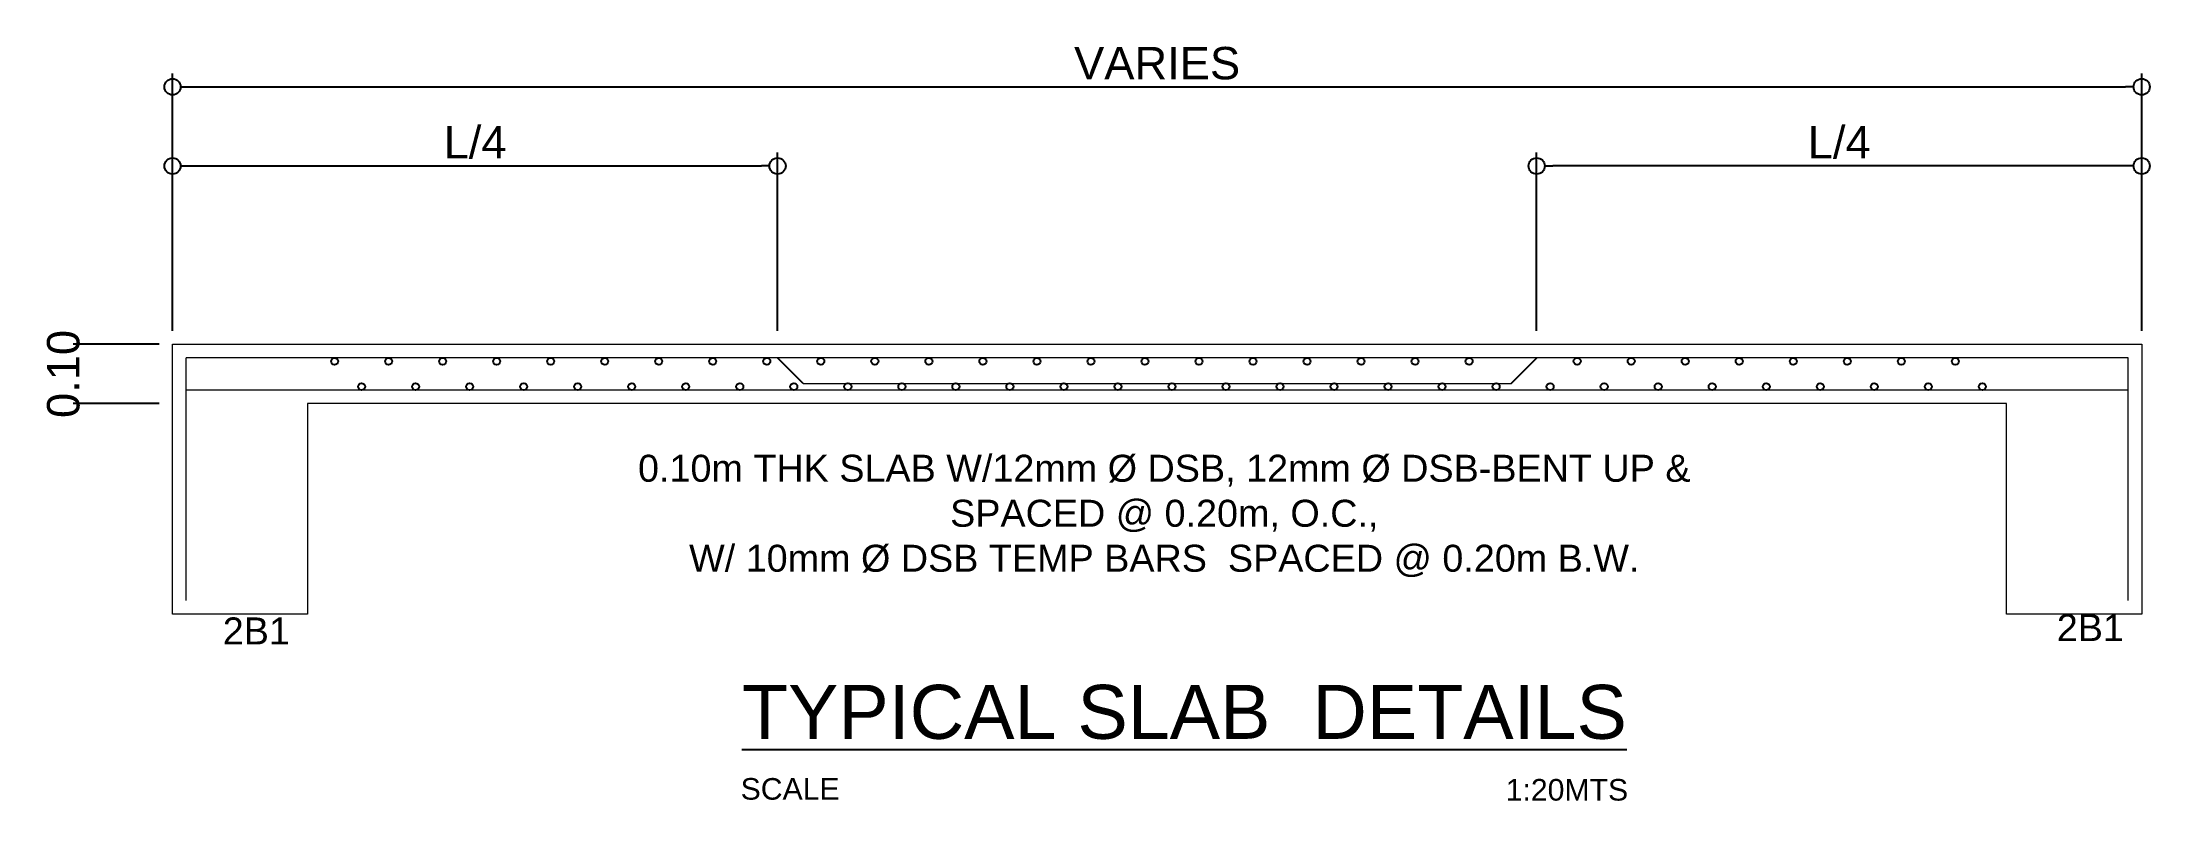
# Model space of a CAD drawing. Header units: inches. Extents: x -1369 to 1198, y -366 to 1398.
# Drawn here: x 186.506 to 190.407, y -174.594 to -173.189 of the extents above; entities that cross this region are included whole.
import ezdxf

# ---------------------------------------------------------------- set-up
doc = ezdxf.new("R2010")
doc.units = ezdxf.units.IN
doc.header["$MEASUREMENT"] = 0
doc.styles.get("Standard").update_dxf_attribs({"font": 'arial.ttf'})
doc.dimstyles.new('JT- 20', dxfattribs={"dimtxt": 0.06, "dimasz": 0.03, "dimexe": 0.025, "dimexo": 0.025, "dimgap": 0.0125, "dimtad": 1, "dimzin": 0, "dimdsep": 46, "dimtxsty": 'Standard', "dimblk": 'DOTBLANK', "dimcen": 0.1, "dimclrd": 8, "dimclre": 8, "dimclrt": 7, "dimadec": 0, "dimazin": 0, "dimtfac": 1, "dimtix": 1, "dimtofl": 0, "dimtmove": 0, "dimatfit": 3, "dimldrblk": 'CLOSEDBLANK', "dimfxl": 1, "dimtolj": 1, "dimtzin": 0, "dimlwd": -1, "dimlwe": -1, "dimarcsym": 0})

msp = doc.modelspace()

# ---------------------------------------------------------------- texts
at = {"color": 0, "char_height": 0.05, "attachment_point": 1}
for s, insert, width in [('\\pxqc;0.10m THK SLAB W/12mm %%C DSB, 12mm %%C DSB-BENT UP & SPACED @ 0.20m, O.C.,   \\PW/ 10mm %%C DSB TEMP BARS  SPACED @ 0.20m B.W.', (187.5951, -173.953), 1.975315), ('2B1', (186.84, -174.2544), 1.251803), ('2B1', (190.2348, -174.2483), 1.251803)]:
    msp.add_mtext(s, dxfattribs=dict(at, insert=insert, width=width))
at = {"attachment_point": 1}
for s, insert, char_height, width in [('{\\LTYPICAL SLAB  DETAILS}', (187.801, -174.3793), 0.1, 1.745539), ('SCALE', (187.7986, -174.552), 0.04, 0.740333), ('1:20MTS', (189.2147, -174.5537), 0.04, 0.740333)]:
    msp.add_mtext(s, dxfattribs=dict(at, insert=insert, char_height=char_height, width=width))

# ---------------------------------------------------------------- blocks, each defined once
blk = doc.blocks.new('_DotBlank')
at = {"color": 0, "linetype": 'ByBlock', "lineweight": -2}
blk.add_line((-0.5, 0), (-1, 0), dxfattribs=at)
blk.add_circle((0, 0), 0.5, dxfattribs=at)
blk = doc.blocks.new('*D720')
at = {"color": 8, "transparency": 16777216}
for p, q in [((186.747, -173.7233), (186.747, -173.2464)), ((190.392, -173.7233), (190.392, -173.2464)), ((186.777, -173.2714), (190.362, -173.2714))]:
    blk.add_line(p, q, dxfattribs=at)
at = {"layer": 'Defpoints', "color": 0, "transparency": 16777216}
for p in [(190.392, -173.2714), (186.747, -173.7483), (190.392, -173.7483)]:
    blk.add_point(p, dxfattribs=at)
at = {"color": 8, "transparency": 16777216, "xscale": 0.03, "yscale": 0.03, "zscale": 0.03, "rotation": 180}
blk.add_blockref('_DotBlank', (186.747, -173.2714), dxfattribs=at)
at = {"color": 8, "transparency": 16777216, "xscale": 0.03, "yscale": 0.03, "zscale": 0.03}
blk.add_blockref('_DotBlank', (190.392, -173.2714), dxfattribs=at)
at = {"color": 7, "transparency": 16777216, "insert": (188.5695, -173.2279), "char_height": 0.06, "attachment_point": 5}
blk.add_mtext('\\A1;VARIES', dxfattribs=at)
blk = doc.blocks.new('_ClosedBlank')
at = {"color": 0, "linetype": 'ByBlock', "lineweight": -2}
for p, q in [((-1, 0.17), (0, 0)), ((-1, 0.17), (-1, -0.17)), ((0, 0), (-1, -0.17))]:
    blk.add_line(p, q, dxfattribs=at)
blk = doc.blocks.new('*D721')
at = {"color": 8, "transparency": 16777216}
for p, q in [((189.272, -173.7233), (189.272, -173.393)), ((190.392, -173.7233), (190.392, -173.393)), ((190.362, -173.418), (189.302, -173.418))]:
    blk.add_line(p, q, dxfattribs=at)
at = {"layer": 'Defpoints', "color": 0, "transparency": 16777216}
for p in [(189.272, -173.418), (189.272, -173.7483), (190.392, -173.7483)]:
    blk.add_point(p, dxfattribs=at)
at = {"color": 8, "transparency": 16777216, "xscale": 0.03, "yscale": 0.03, "zscale": 0.03, "rotation": 180}
blk.add_blockref('_DotBlank', (189.272, -173.418), dxfattribs=at)
at = {"color": 8, "transparency": 16777216, "xscale": 0.03, "yscale": 0.03, "zscale": 0.03}
blk.add_blockref('_DotBlank', (190.392, -173.418), dxfattribs=at)
at = {"color": 7, "transparency": 16777216, "insert": (189.832, -173.3745), "char_height": 0.06, "attachment_point": 5}
blk.add_mtext('\\A1;L/4', dxfattribs=at)
blk = doc.blocks.new('*D726')
at = {"color": 8, "transparency": 16777216}
for p, q in [((186.722, -173.7483), (186.5632, -173.7483)), ((186.722, -173.8583), (186.5632, -173.8583))]:
    blk.add_line(p, q, dxfattribs=at)
at = {"layer": 'Defpoints', "color": 0, "transparency": 16777216}
for p in [(186.747, -173.7483), (186.5882, -173.8583), (186.747, -173.8583)]:
    blk.add_point(p, dxfattribs=at)
at = {"color": 7, "transparency": 16777216, "insert": (186.5451, -173.8033), "char_height": 0.06, "attachment_point": 5, "rotation": 90}
blk.add_mtext('\\A1;0.10', dxfattribs=at)
blk = doc.blocks.new('*D727')
at = {"color": 8, "transparency": 16777216}
for p, q in [((186.747, -173.7233), (186.747, -173.393)), ((187.867, -173.7233), (187.867, -173.393)), ((186.777, -173.418), (187.837, -173.418))]:
    blk.add_line(p, q, dxfattribs=at)
at = {"layer": 'Defpoints', "color": 0, "transparency": 16777216}
for p in [(187.867, -173.418), (186.747, -173.7483), (187.867, -173.7483)]:
    blk.add_point(p, dxfattribs=at)
at = {"color": 8, "transparency": 16777216, "xscale": 0.03, "yscale": 0.03, "zscale": 0.03, "rotation": 180}
blk.add_blockref('_DotBlank', (186.747, -173.418), dxfattribs=at)
at = {"color": 8, "transparency": 16777216, "xscale": 0.03, "yscale": 0.03, "zscale": 0.03}
blk.add_blockref('_DotBlank', (187.867, -173.418), dxfattribs=at)
at = {"color": 7, "transparency": 16777216, "insert": (187.307, -173.3745), "char_height": 0.06, "attachment_point": 5}
blk.add_mtext('\\A1;L/4', dxfattribs=at)

# ---------------------------------------------------------------- dimensions: what is measured, and where the dimension line sits
for base, p2, text, picture, middle in [((190.392, -173.2714), (190.392, -173.7483), 'VARIES', '*D720', (188.5695, -173.2279)), ((187.867, -173.418), (187.867, -173.7483), 'L/4', '*D727', (187.307, -173.3745))]:
    dim = msp.add_linear_dim(base=base, p1=(186.747, -173.7483), p2=p2, text=text, dimstyle='JT- 20')
    dim.commit()
    dim.dimension.update_dxf_attribs({"geometry": picture, "text_midpoint": middle})
for base, p1, p2, angle, text, picture, middle in [((189.272, -173.418), (190.392, -173.7483), (189.272, -173.7483), 180, 'L/4', '*D721', (189.832, -173.3745)), ((186.5882, -173.8583), (186.747, -173.7483), (186.747, -173.8583), 90, '0.10', '*D726', (186.5451, -173.8033))]:
    dim = msp.add_linear_dim(base=base, p1=p1, p2=p2, angle=angle, text=text, dimstyle='JT- 20')
    dim.commit()
    dim.dimension.update_dxf_attribs({"geometry": picture, "text_midpoint": middle})

# ---------------------------------------------------------------- linework, layer by layer
at = {"color": 1, "lineweight": 20}
for p, q in [((186.747, -173.7483), (190.392, -173.7483)), ((186.747, -174.2483), (186.747, -173.7483)), ((186.747, -173.7483), (186.747, -173.7483)), ((190.392, -173.7483), (190.392, -174.2483)), ((190.142, -173.8583), (186.997, -173.8583)), ((186.997, -173.8583), (186.997, -174.2483)), ((190.142, -174.2483), (190.142, -173.8583)), ((186.997, -174.2483), (186.747, -174.2483)), ((190.392, -174.2483), (190.142, -174.2483))]:
    msp.add_line(p, q, dxfattribs=at)
at = {"color": 7, "lineweight": 20}
for p, q in [((186.772, -174.2233), (186.772, -173.7733)), ((190.367, -173.7733), (186.772, -173.7733)), ((190.367, -174.2233), (190.367, -173.7733)), ((190.367, -173.8333), (186.772, -173.8333))]:
    msp.add_line(p, q, dxfattribs=at)
for p, q in [((187.9145, -173.8208), (187.867, -173.7733)), ((189.2246, -173.8208), (189.2721, -173.7733))]:
    msp.add_line(p, q)
msp.add_lwpolyline([(187.9145, -173.8208), (189.2246, -173.8208)], dxfattribs=at)
for centre in [(187.047, -173.7798), (187.147, -173.7798), (187.247, -173.7798), (187.347, -173.7798), (187.447, -173.7798), (187.547, -173.7798), (187.647, -173.7798), (187.747, -173.7798), (187.847, -173.7798), (187.947, -173.7798), (188.047, -173.7798), (188.147, -173.7798), (188.247, -173.7798), (188.347, -173.7798), (188.447, -173.7798), (188.547, -173.7798), (188.647, -173.7798), (188.747, -173.7798), (188.847, -173.7798), (188.947, -173.7798), (189.047, -173.7798), (189.147, -173.7798), (189.347, -173.7798), (189.447, -173.7798), (189.547, -173.7798), (189.647, -173.7798), (189.747, -173.7798), (189.847, -173.7798), (189.947, -173.7798), (190.047, -173.7798), (187.097, -173.8268), (187.197, -173.8268), (187.297, -173.8268), (187.397, -173.8268), (187.497, -173.8268), (187.597, -173.8268), (187.697, -173.8268), (187.797, -173.8268), (187.897, -173.8268), (187.997, -173.8268), (188.097, -173.8268), (188.197, -173.8268), (188.297, -173.8268), (188.397, -173.8268), (188.497, -173.8268), (188.597, -173.8268), (188.697, -173.8268), (188.797, -173.8268), (188.897, -173.8268), (188.997, -173.8268), (189.097, -173.8268), (189.197, -173.8268), (189.297, -173.8268), (189.397, -173.8268), (189.497, -173.8268), (189.597, -173.8268), (189.697, -173.8268), (189.797, -173.8268), (189.897, -173.8268), (189.997, -173.8268), (190.097, -173.8268)]:
    msp.add_circle(centre, 0.0065)

msp.set_redraw_order([(e.dxf.handle, doc.entitydb.next_handle()) for e in msp.query("TEXT MTEXT ATTDEF DIMENSION ARC_DIMENSION")])  # texts and dimensions are drawn at this point

doc.saveas('drawing.dxf')
